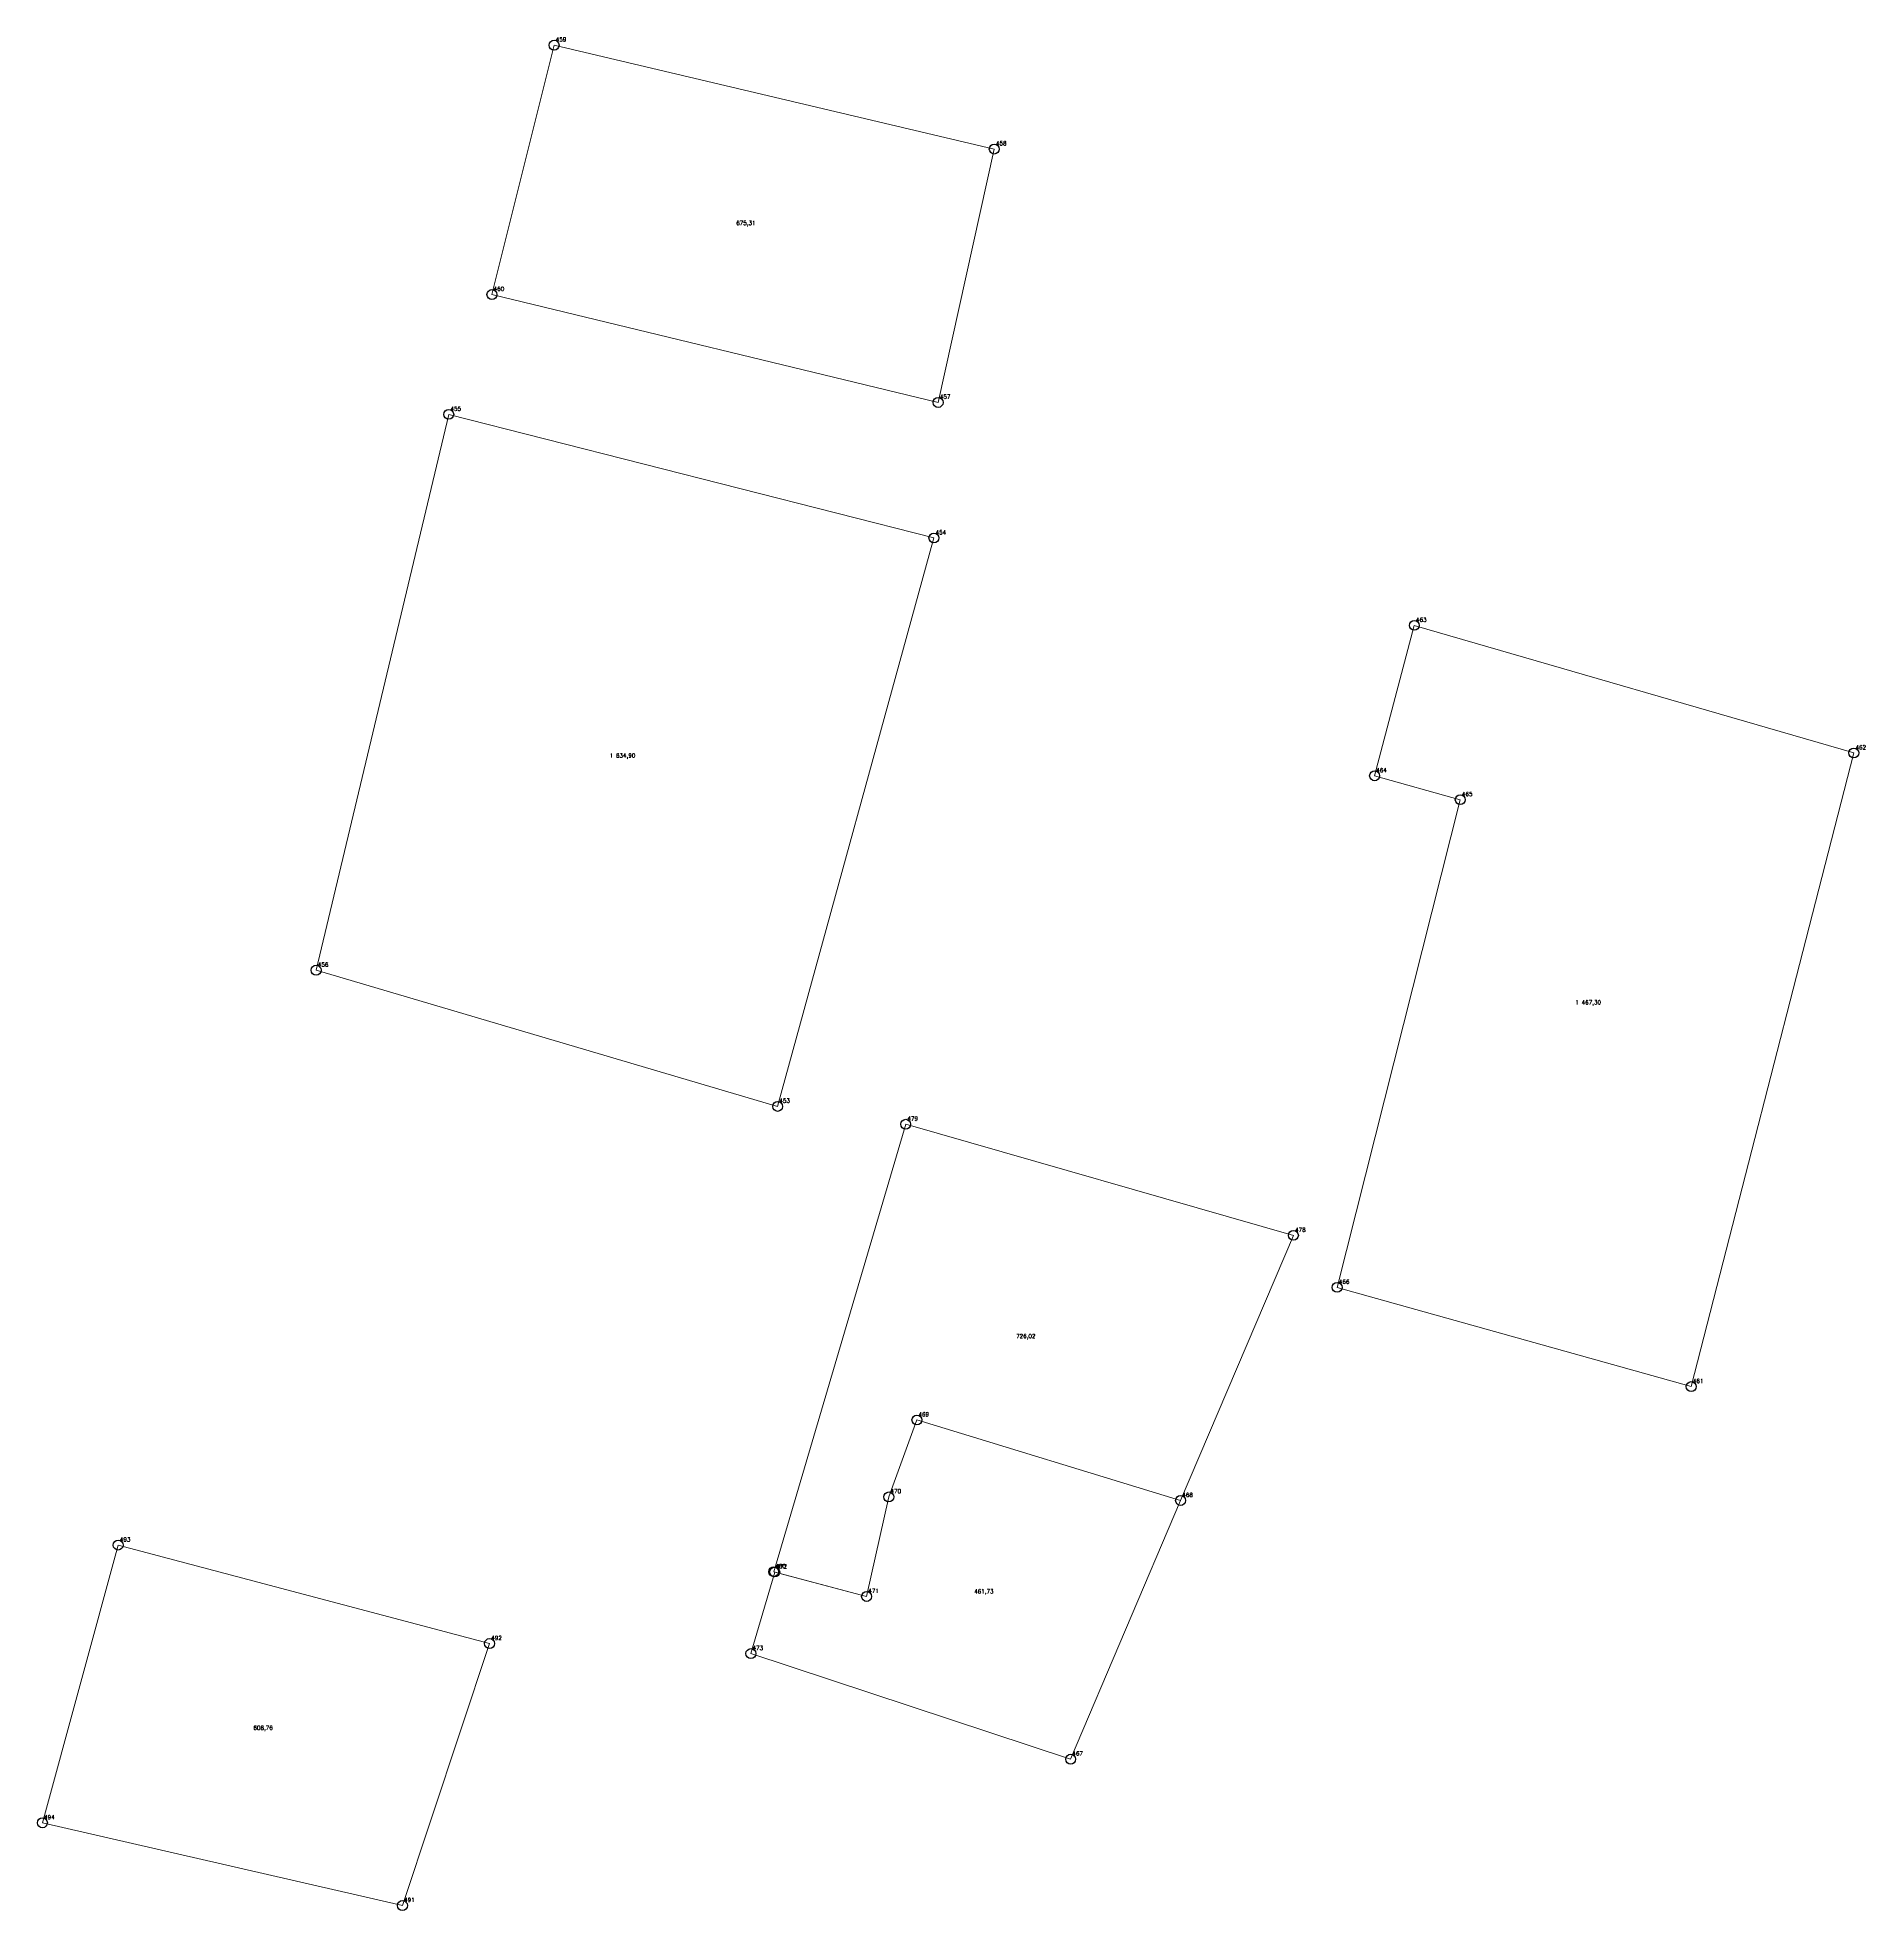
# Model space of a CAD drawing. Extents: x 1391578 to 1399811, y 355675 to 360827.
# Drawn here: x 1394725 to 1394863.6, y 359461.5 to 359603.4 of the extents above; entities that cross this region are included whole.
import ezdxf

# ---------------------------------------------------------------- set-up
doc = ezdxf.new("R2010")
doc.units = 0
doc.header["$PDMODE"] = 33
doc.header["$PDSIZE"] = 0.75
doc.layers.add('6 - утвержденные границы территорий окн', color=7, linetype='Continuous')
doc.styles.get("Standard").update_dxf_attribs({"font": 'simplex.shx'})

msp = doc.modelspace()

# ---------------------------------------------------------------- linework, layer by layer
at = {"layer": '6 - утвержденные границы территорий окн', "color": 7, "lineweight": 20}
for points in [[(1394793.29, 359575.75), (1394759.48, 359583.93), (1394764.19, 359602.82), (1394797.54, 359594.95), (1394793.29, 359575.75)], [(1394793.29, 359575.75), (1394759.48, 359583.93), (1394764.19, 359602.82), (1394797.54, 359594.95), (1394793.29, 359575.75)], [(1394781.13, 359522.41), (1394746.16, 359532.73), (1394756.21, 359574.85), (1394792.97, 359565.48), (1394781.13, 359522.41)], [(1394781.13, 359522.41), (1394746.16, 359532.73), (1394756.21, 359574.85), (1394792.97, 359565.48), (1394781.13, 359522.41)], [(1394850.35, 359501.18), (1394823.52, 359508.7), (1394832.85, 359545.65), (1394826.36, 359547.46), (1394829.37, 359558.86), (1394862.67, 359549.19), (1394850.35, 359501.18)], [(1394850.35, 359501.18), (1394823.52, 359508.7), (1394832.85, 359545.65), (1394826.36, 359547.46), (1394829.37, 359558.86), (1394862.67, 359549.19), (1394850.35, 359501.18)], [(1394787.87, 359485.28), (1394780.83, 359487.15), (1394790.83, 359521.06), (1394820.21, 359512.64), (1394811.66, 359492.55), (1394791.68, 359498.65), (1394789.55, 359492.82), (1394787.87, 359485.28)], [(1394787.87, 359485.28), (1394780.83, 359487.15), (1394790.83, 359521.06), (1394820.21, 359512.64), (1394811.66, 359492.55), (1394791.68, 359498.65), (1394789.55, 359492.82), (1394787.87, 359485.28)], [(1394803.33, 359472.95), (1394779.1, 359480.95), (1394780.91, 359487.13), (1394787.87, 359485.28), (1394789.55, 359492.82), (1394791.68, 359498.65), (1394811.66, 359492.55), (1394803.33, 359472.95)], [(1394803.33, 359472.95), (1394779.1, 359480.95), (1394780.91, 359487.13), (1394787.87, 359485.28), (1394789.55, 359492.82), (1394791.68, 359498.65), (1394811.66, 359492.55), (1394803.33, 359472.95)], [(1394752.7, 359461.86), (1394725.42, 359468.13), (1394731.16, 359489.17), (1394759.3, 359481.71), (1394752.7, 359461.86)], [(1394752.7, 359461.86), (1394725.42, 359468.13), (1394731.16, 359489.17), (1394759.3, 359481.71), (1394752.7, 359461.86)]]:
    msp.add_lwpolyline(points, close=True, dxfattribs=at)
at = {"layer": '6 - утвержденные границы территорий окн'}
for p in [(1394764.19, 359602.82), (1394797.54, 359594.95), (1394759.48, 359583.93), (1394793.29, 359575.75), (1394756.21, 359574.85), (1394792.97, 359565.48), (1394829.37, 359558.86), (1394862.67, 359549.19), (1394826.36, 359547.46), (1394832.85, 359545.65), (1394746.16, 359532.73), (1394781.13, 359522.41), (1394790.83, 359521.06), (1394820.21, 359512.64), (1394823.52, 359508.7), (1394850.35, 359501.18), (1394791.68, 359498.65), (1394789.55, 359492.82), (1394811.66, 359492.55), (1394731.16, 359489.17), (1394780.83, 359487.15), (1394780.91, 359487.13), (1394787.87, 359485.28), (1394759.3, 359481.71), (1394779.1, 359480.95), (1394803.33, 359472.95), (1394725.42, 359468.13), (1394752.7, 359461.86)]:
    msp.add_point(p, dxfattribs=at)

# ---------------------------------------------------------------- texts
at = {"layer": '6 - утвержденные границы территорий окн', "color": 7}
for s, p in [('459', (1394764.32, 359603.1)), ('458', (1394797.67, 359595.23)), ('675,31', (1394777.99, 359589.19)), ('675,31', (1394777.99, 359589.19)), ('460', (1394759.61, 359584.2)), ('457', (1394793.42, 359576.03)), ('455', (1394756.34, 359575.12)), ('454', (1394793.1, 359565.75)), ('463', (1394829.5, 359559.13)), ('1 634,90', (1394768.4, 359548.84)), ('1 634,90', (1394768.4, 359548.84)), ('462', (1394862.8, 359549.46)), ('464', (1394826.49, 359547.73)), ('465', (1394832.98, 359545.92)), ('456', (1394746.29, 359533)), ('1 467,30', (1394841.57, 359530.14)), ('1 467,30', (1394841.57, 359530.14)), ('453', (1394781.26, 359522.69)), ('479', (1394790.96, 359521.33)), ('478', (1394820.34, 359512.91)), ('466', (1394823.65, 359508.97)), ('726,02', (1394799.2, 359504.85)), ('726,02', (1394799.2, 359504.85)), ('461', (1394850.48, 359501.45)), ('469', (1394791.8, 359498.92)), ('470', (1394789.68, 359493.1)), ('468', (1394811.79, 359492.82)), ('493', (1394731.29, 359489.44)), ('480', (1394780.96, 359487.42)), ('472', (1394781.04, 359487.4)), ('471', (1394788, 359485.55)), ('461,73', (1394796.02, 359485.51)), ('461,73', (1394796.02, 359485.51)), ('492', (1394759.43, 359481.98)), ('473', (1394779.23, 359481.22)), ('608,76', (1394741.41, 359475.17)), ('608,76', (1394741.41, 359475.17)), ('467', (1394803.46, 359473.23)), ('494', (1394725.55, 359468.4)), ('491', (1394752.83, 359462.13))]:
    msp.add_text(s, height=0.311, dxfattribs=at).set_placement(p)

doc.saveas('drawing.dxf')
